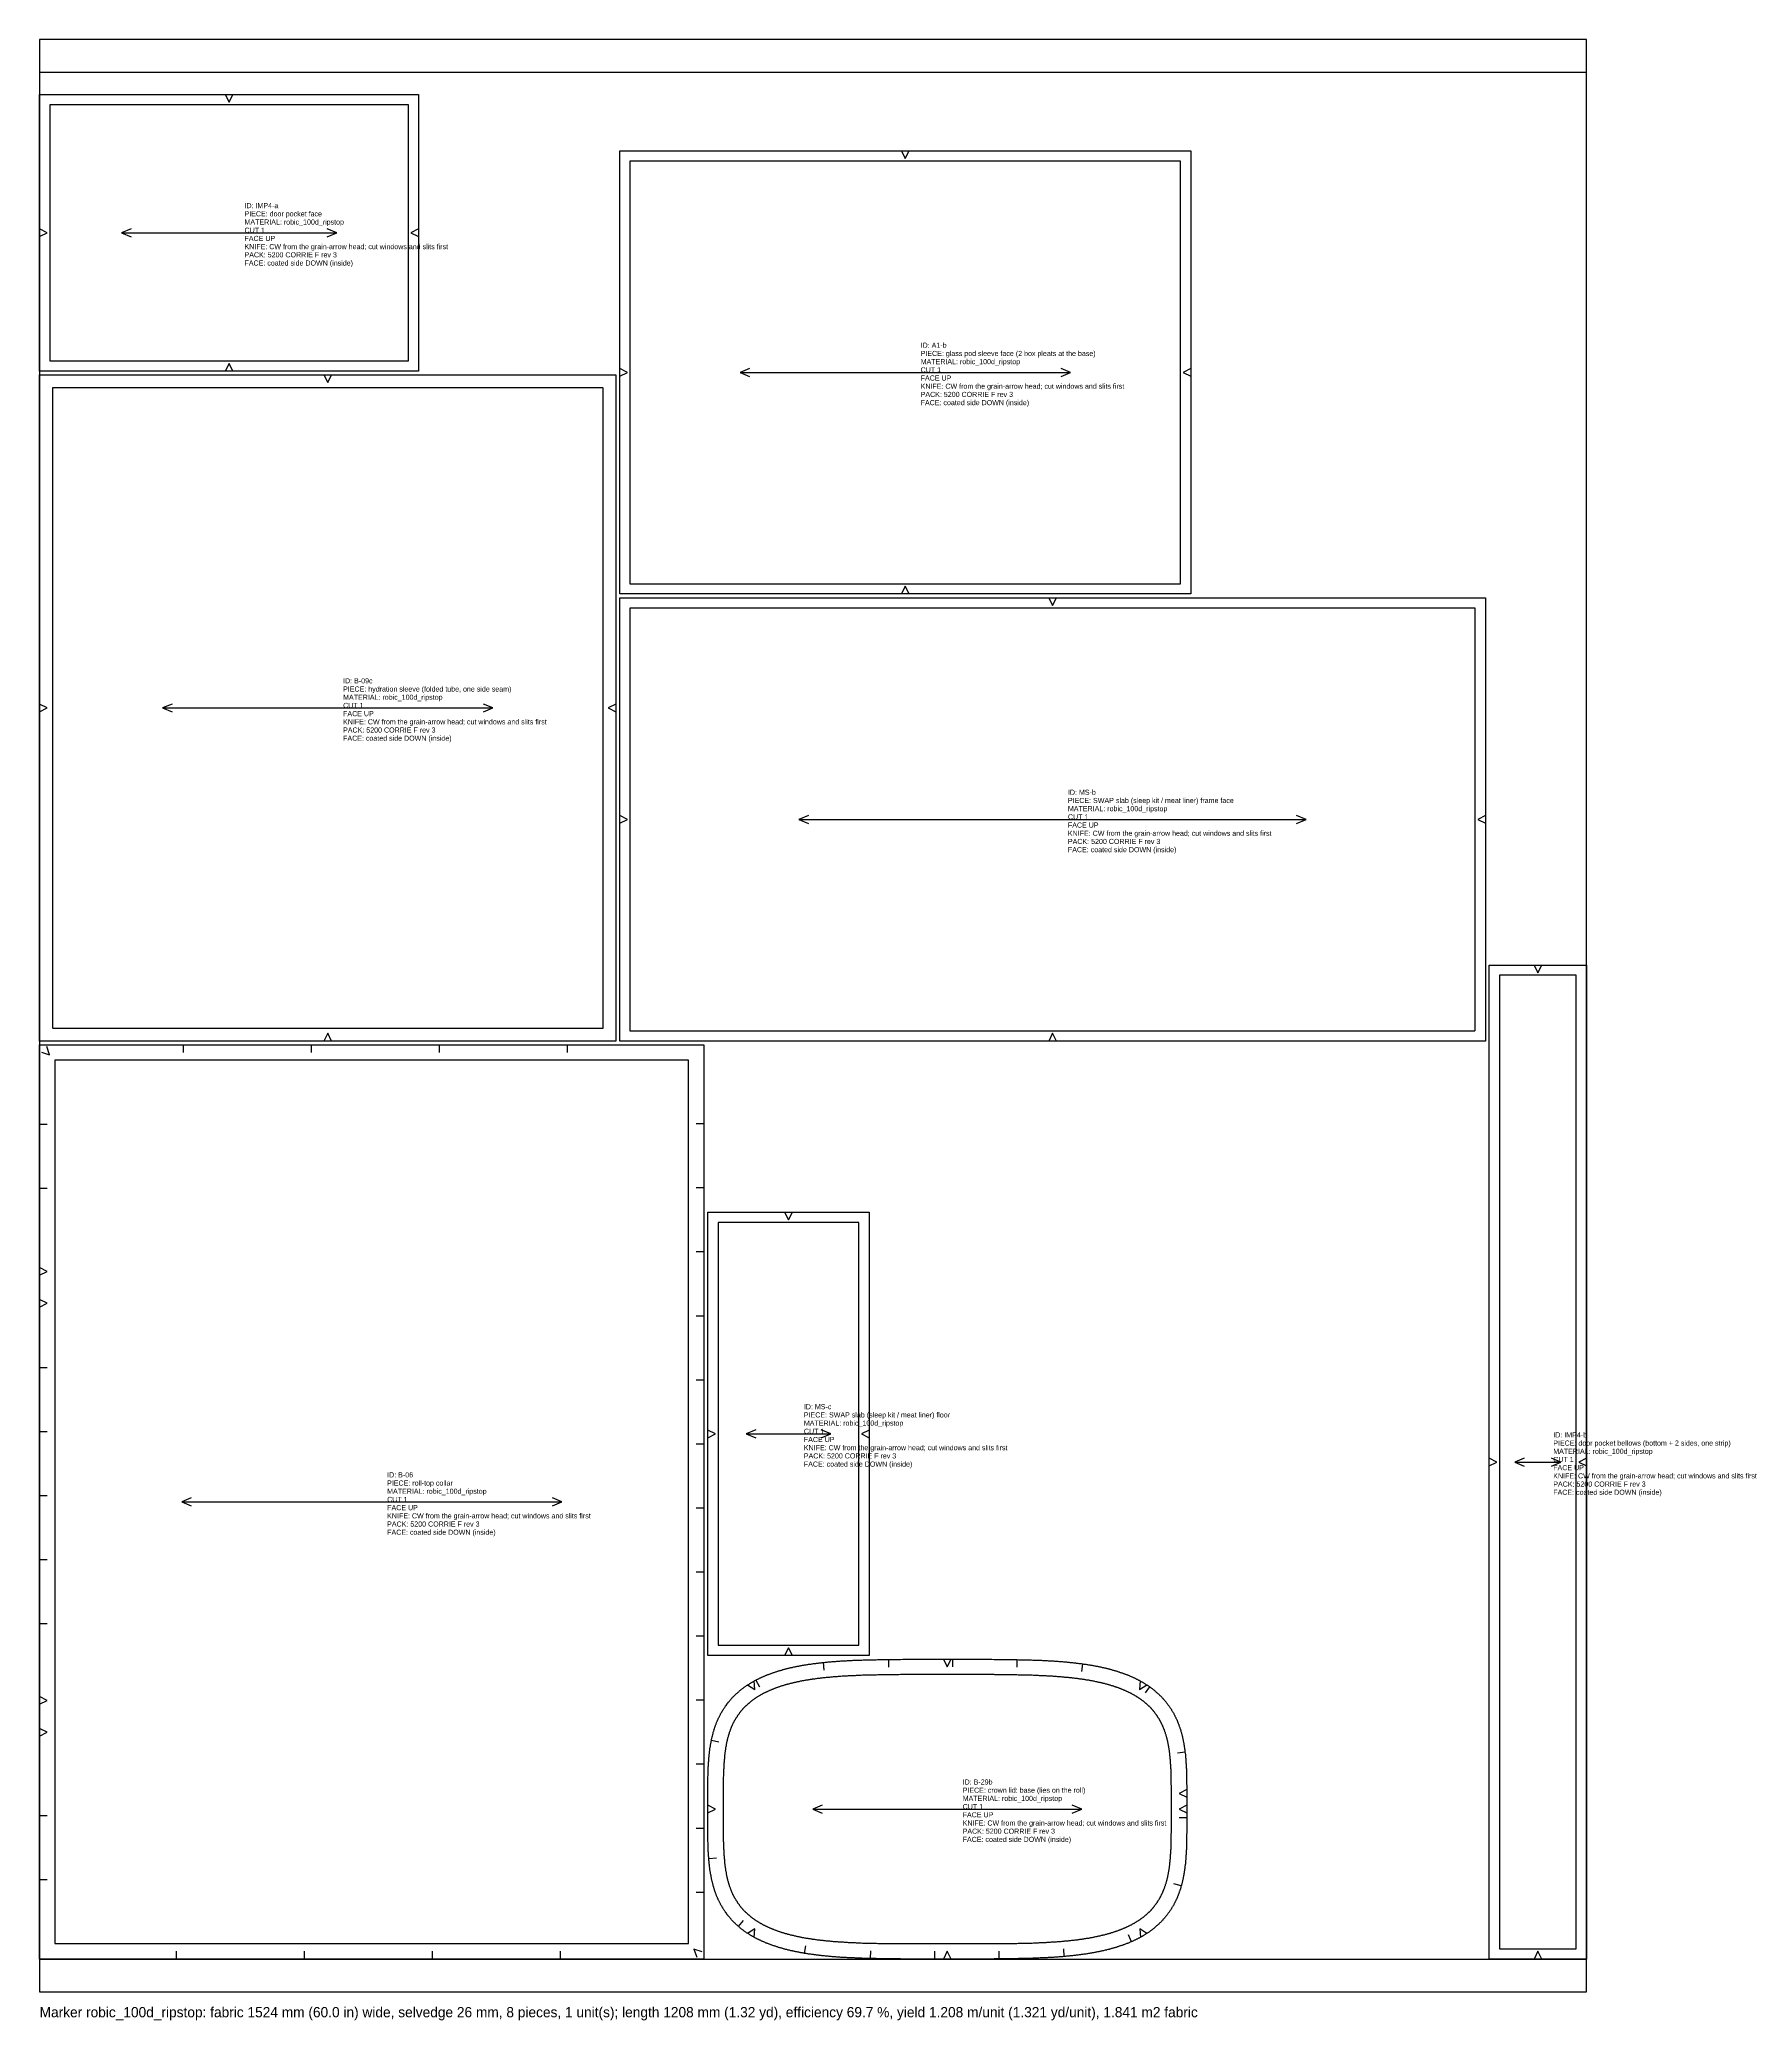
# Model space of a CAD drawing. Header units: millimetres. Extents: x 0 to 1336, y -22 to 1524.
import ezdxf

# ---------------------------------------------------------------- set-up
doc = ezdxf.new("R2010")
doc.units = ezdxf.units.MM
doc.linetypes.add('DASHED', pattern=[1.524, 1.27, -0.254])
for name, color, linetype in [('CUT', 7, 'Continuous'), ('GRAIN', 5, 'Continuous'), ('NOTCH', 1, 'Continuous'), ('SEW', 3, 'Continuous'), ('TEXT', 2, 'Continuous')]:
    doc.layers.add(name, color=color, linetype=linetype)

msp = doc.modelspace()

# ---------------------------------------------------------------- linework, layer by layer
at = {"layer": 'CUT'}
for points in [[(0, 1481.2), (296, 1481.2), (296, 1265.2), (0, 1265.2)], [(453, 1437.2), (899, 1437.2), (899, 1091.2), (453, 1091.2)], [(0, 1262.2), (450, 1262.2), (450, 742.2), (0, 742.2)], [(453, 1088.2), (1129, 1088.2), (1129, 742.2), (453, 742.2)], [(1132, 801.5), (1208, 801.5), (1208, 25.5), (1132, 25.5)], [(0, 739.2), (518.8, 739.2), (518.8, 25.5), (0, 25.5)], [(521.8, 608.5), (647.8, 608.5), (647.8, 262.5), (521.8, 262.5)], [(708.8, 259.5), (708.8, 259.5), (720.4, 259.5), (725.2, 259.5), (728.8, 259.5), (731.9, 259.5), (734.7, 259.5), (737.1, 259.5), (739.4, 259.5), (741.5, 259.5), (743.5, 259.5), (745.4, 259.4), (747.2, 259.4), (748.9, 259.4), (750.6, 259.4), (752.2, 259.4), (753.7, 259.4), (755.2, 259.4), (756.6, 259.4), (758, 259.3), (759.3, 259.3), (760.7, 259.3), (761.9, 259.3), (763.2, 259.3), (764.4, 259.2), (765.6, 259.2), (766.8, 259.2), (768, 259.2), (769.1, 259.1), (770.2, 259.1), (771.3, 259.1), (772.4, 259), (773.4, 259), (774.5, 259), (775.5, 258.9), (776.5, 258.9), (777.5, 258.9), (778.5, 258.8), (779.4, 258.8), (780.4, 258.8), (781.3, 258.7), (782.3, 258.7), (783.2, 258.6), (784.1, 258.6), (785, 258.6), (785.9, 258.5), (786.7, 258.5), (787.6, 258.4), (788.5, 258.4), (789.3, 258.3), (790.1, 258.3), (791, 258.2), (791.8, 258.2), (792.6, 258.1), (793.4, 258.1), (794.2, 258), (795, 258), (795.8, 257.9), (796.5, 257.8), (797.3, 257.8), (798.1, 257.7), (798.8, 257.7), (799.6, 257.6), (800.3, 257.5), (801, 257.5), (801.8, 257.4), (802.5, 257.3), (803.2, 257.3), (803.9, 257.2), (804.6, 257.1), (805.3, 257), (806, 257), (806.7, 256.9), (807.4, 256.8), (808.1, 256.7), (808.8, 256.7), (809.4, 256.6), (810.1, 256.5), (810.8, 256.4), (811.4, 256.3), (812.1, 256.3), (812.7, 256.2), (813.4, 256.1), (814, 256), (814.6, 255.9), (815.3, 255.8), (815.9, 255.7), (816.5, 255.7), (817.1, 255.6), (817.7, 255.5), (818.3, 255.4), (819, 255.3), (819.6, 255.2), (820.2, 255.1), (820.7, 255), (821.3, 254.9), (821.9, 254.8), (822.5, 254.7), (823.1, 254.6), (823.7, 254.5), (824.2, 254.4), (824.8, 254.2), (825.4, 254.1), (826, 254), (826.5, 253.9), (827.1, 253.8), (827.6, 253.7), (828.2, 253.6), (828.7, 253.5), (829.3, 253.3), (829.8, 253.2), (830.4, 253.1), (830.9, 253), (831.4, 252.9), (832, 252.7), (832.5, 252.6), (833, 252.5), (833.5, 252.3), (834.1, 252.2), (834.6, 252.1), (835.1, 252), (835.6, 251.8), (836.1, 251.7), (836.6, 251.5), (837.1, 251.4), (837.6, 251.3), (838.1, 251.1), (838.6, 251), (839.1, 250.8), (839.6, 250.7), (840.1, 250.6), (840.6, 250.4), (841.1, 250.3), (841.5, 250.1), (842, 250), (842.5, 249.8), (843, 249.6), (843.4, 249.5), (843.9, 249.3), (844.4, 249.2), (844.9, 249), (845.3, 248.9), (845.8, 248.7), (846.2, 248.5), (846.7, 248.4), (847.1, 248.2), (847.6, 248), (848, 247.9), (848.5, 247.7), (848.9, 247.5), (849.4, 247.3), (849.8, 247.2), (850.3, 247), (850.7, 246.8), (851.1, 246.6), (851.6, 246.4), (852, 246.2), (852.4, 246.1), (852.9, 245.9), (853.3, 245.7), (853.7, 245.5), (854.1, 245.3), (854.5, 245.1), (855, 244.9), (855.4, 244.7), (855.8, 244.5), (856.2, 244.3), (856.6, 244.1), (857, 243.9), (857.4, 243.7), (857.8, 243.5), (858.2, 243.3), (858.6, 243.1), (859, 242.9), (859.4, 242.6), (859.8, 242.4), (860.2, 242.2), (860.6, 242), (861, 241.8), (861.4, 241.5), (861.7, 241.3), (862.1, 241.1), (862.5, 240.9), (862.9, 240.6), (863.3, 240.4), (863.6, 240.2), (864, 239.9), (864.4, 239.7), (864.7, 239.4), (865.1, 239.2), (865.5, 239), (865.8, 238.7), (866.2, 238.5), (866.6, 238.2), (866.9, 238), (867.3, 237.7), (867.6, 237.4), (868, 237.2), (868.3, 236.9), (868.7, 236.7), (869, 236.4), (869.4, 236.1), (869.7, 235.9), (870, 235.6), (870.4, 235.3), (870.7, 235.1), (871, 234.8), (871.4, 234.5), (871.7, 234.2), (872, 233.9), (872.3, 233.7), (872.7, 233.4), (873, 233.1), (873.3, 232.8), (873.6, 232.5), (873.9, 232.2), (874.2, 231.9), (874.6, 231.6), (874.9, 231.3), (875.2, 231), (875.5, 230.7), (875.8, 230.4), (876.1, 230.1), (876.4, 229.8), (876.7, 229.5), (877, 229.2), (877.2, 228.8), (877.5, 228.5), (877.8, 228.2), (878.1, 227.9), (878.4, 227.6), (878.7, 227.2), (878.9, 226.9), (879.2, 226.6), (879.5, 226.2), (879.8, 225.9), (880, 225.6), (880.3, 225.2), (880.6, 224.9), (880.8, 224.5), (881.1, 224.2), (881.3, 223.8), (881.6, 223.5), (881.9, 223.1), (882.1, 222.8), (882.3, 222.4), (882.6, 222.1), (882.8, 221.7), (883.1, 221.3), (883.3, 221), (883.6, 220.6), (883.8, 220.2), (884, 219.8), (884.2, 219.5), (884.5, 219.1), (884.7, 218.7), (884.9, 218.3), (885.1, 217.9), (885.4, 217.6), (885.6, 217.2), (885.8, 216.8), (886, 216.4), (886.2, 216), (886.4, 215.6), (886.6, 215.2), (886.8, 214.8), (887, 214.4), (887.2, 214), (887.4, 213.6), (887.6, 213.2), (887.8, 212.7), (888, 212.3), (888.2, 211.9), (888.3, 211.5), (888.5, 211.1), (888.7, 210.6), (888.9, 210.2), (889, 209.8), (889.2, 209.3), (889.4, 208.9), (889.5, 208.5), (889.7, 208), (889.9, 207.6), (890, 207.1), (890.2, 206.7), (890.3, 206.2), (890.5, 205.8), (890.6, 205.3), (890.8, 204.9), (890.9, 204.4), (891.1, 203.9), (891.2, 203.5), (891.3, 203), (891.5, 202.5), (891.6, 202.1), (891.7, 201.6), (891.9, 201.1), (892, 200.6), (892.1, 200.1), (892.2, 199.6), (892.4, 199.1), (892.5, 198.6), (892.6, 198.1), (892.7, 197.6), (892.8, 197.1), (892.9, 196.6), (893, 196.1), (893.1, 195.5), (893.2, 195), (893.3, 194.5), (893.4, 193.9), (893.5, 193.4), (893.6, 192.9), (893.7, 192.3), (893.8, 191.8), (893.9, 191.2), (894, 190.6), (894.1, 190.1), (894.1, 189.5), (894.2, 188.9), (894.3, 188.3), (894.4, 187.7), (894.4, 187.1), (894.5, 186.5), (894.6, 185.9), (894.7, 185.3), (894.7, 184.7), (894.8, 184), (894.8, 183.4), (894.9, 182.7), (895, 182.1), (895, 181.4), (895.1, 180.7), (895.1, 180), (895.2, 179.3), (895.2, 178.6), (895.3, 177.9), (895.3, 177.1), (895.3, 176.4), (895.4, 175.6), (895.4, 174.8), (895.5, 174), (895.5, 173.2), (895.5, 172.4), (895.6, 171.5), (895.6, 170.6), (895.6, 169.7), (895.6, 168.7), (895.7, 167.8), (895.7, 166.8), (895.7, 165.7), (895.7, 164.6), (895.7, 163.5), (895.7, 162.2), (895.8, 161), (895.8, 159.6), (895.8, 158.1), (895.8, 156.4), (895.8, 154.5), (895.8, 152.3), (895.8, 149.4), (895.8, 142.5), (895.8, 135.6), (895.8, 132.7), (895.8, 130.5), (895.8, 128.6), (895.8, 126.9), (895.8, 125.4), (895.8, 124), (895.7, 122.8), (895.7, 121.5), (895.7, 120.4), (895.7, 119.3), (895.7, 118.2), (895.7, 117.2), (895.6, 116.3), (895.6, 115.3), (895.6, 114.4), (895.6, 113.5), (895.5, 112.6), (895.5, 111.8), (895.5, 111), (895.4, 110.2), (895.4, 109.4), (895.3, 108.6), (895.3, 107.9), (895.3, 107.1), (895.2, 106.4), (895.2, 105.7), (895.1, 105), (895.1, 104.3), (895, 103.6), (895, 102.9), (894.9, 102.3), (894.8, 101.6), (894.8, 101), (894.7, 100.3), (894.7, 99.7), (894.6, 99.1), (894.5, 98.5), (894.4, 97.9), (894.4, 97.3), (894.3, 96.7), (894.2, 96.1), (894.1, 95.5), (894.1, 94.9), (894, 94.4), (893.9, 93.8), (893.8, 93.2), (893.7, 92.7), (893.6, 92.1), (893.5, 91.6), (893.4, 91.1), (893.3, 90.5), (893.2, 90), (893.1, 89.5), (893, 88.9), (892.9, 88.4), (892.8, 87.9), (892.7, 87.4), (892.6, 86.9), (892.5, 86.4), (892.4, 85.9), (892.2, 85.4), (892.1, 84.9), (892, 84.4), (891.9, 83.9), (891.7, 83.4), (891.6, 82.9), (891.5, 82.5), (891.3, 82), (891.2, 81.5), (891.1, 81.1), (890.9, 80.6), (890.8, 80.1), (890.6, 79.7), (890.5, 79.2), (890.3, 78.8), (890.2, 78.3), (890, 77.9), (889.9, 77.4), (889.7, 77), (889.5, 76.5), (889.4, 76.1), (889.2, 75.7), (889, 75.2), (888.9, 74.8), (888.7, 74.4), (888.5, 73.9), (888.3, 73.5), (888.2, 73.1), (888, 72.7), (887.8, 72.3), (887.6, 71.8), (887.4, 71.4), (887.2, 71), (887, 70.6), (886.8, 70.2), (886.6, 69.8), (886.4, 69.4), (886.2, 69), (886, 68.6), (885.8, 68.2), (885.6, 67.8), (885.4, 67.4), (885.1, 67.1), (884.9, 66.7), (884.7, 66.3), (884.5, 65.9), (884.2, 65.5), (884, 65.2), (883.8, 64.8), (883.6, 64.4), (883.3, 64), (883.1, 63.7), (882.8, 63.3), (882.6, 62.9), (882.3, 62.6), (882.1, 62.2), (881.9, 61.9), (881.6, 61.5), (881.3, 61.2), (881.1, 60.8), (880.8, 60.5), (880.6, 60.1), (880.3, 59.8), (880, 59.4), (879.8, 59.1), (879.5, 58.8), (879.2, 58.4), (878.9, 58.1), (878.7, 57.8), (878.4, 57.4), (878.1, 57.1), (877.8, 56.8), (877.5, 56.5), (877.2, 56.2), (877, 55.8), (876.7, 55.5), (876.4, 55.2), (876.1, 54.9), (875.8, 54.6), (875.5, 54.3), (875.2, 54), (874.9, 53.7), (874.6, 53.4), (874.2, 53.1), (873.9, 52.8), (873.6, 52.5), (873.3, 52.2), (873, 51.9), (872.7, 51.6), (872.3, 51.3), (872, 51.1), (871.7, 50.8), (871.4, 50.5), (871, 50.2), (870.7, 49.9), (870.4, 49.7), (870, 49.4), (869.7, 49.1), (869.4, 48.9), (869, 48.6), (868.7, 48.3), (868.3, 48.1), (868, 47.8), (867.6, 47.6), (867.3, 47.3), (866.9, 47), (866.6, 46.8), (866.2, 46.5), (865.8, 46.3), (865.5, 46), (865.1, 45.8), (864.7, 45.6), (864.4, 45.3), (864, 45.1), (863.6, 44.8), (863.3, 44.6), (862.9, 44.4), (862.5, 44.1), (862.1, 43.9), (861.7, 43.7), (861.4, 43.5), (861, 43.2), (860.6, 43), (860.2, 42.8), (859.8, 42.6), (859.4, 42.4), (859, 42.1), (858.6, 41.9), (858.2, 41.7), (857.8, 41.5), (857.4, 41.3), (857, 41.1), (856.6, 40.9), (856.2, 40.7), (855.8, 40.5), (855.4, 40.3), (855, 40.1), (854.5, 39.9), (854.1, 39.7), (853.7, 39.5), (853.3, 39.3), (852.9, 39.1), (852.4, 38.9), (852, 38.8), (851.6, 38.6), (851.1, 38.4), (850.7, 38.2), (850.3, 38), (849.8, 37.8), (849.4, 37.7), (848.9, 37.5), (848.5, 37.3), (848, 37.1), (847.6, 37), (847.1, 36.8), (846.7, 36.6), (846.2, 36.5), (845.8, 36.3), (845.3, 36.1), (844.9, 36), (844.4, 35.8), (843.9, 35.7), (843.4, 35.5), (843, 35.4), (842.5, 35.2), (842, 35), (841.5, 34.9), (841.1, 34.7), (840.6, 34.6), (840.1, 34.4), (839.6, 34.3), (839.1, 34.2), (838.6, 34), (838.1, 33.9), (837.6, 33.7), (837.1, 33.6), (836.6, 33.5), (836.1, 33.3), (835.6, 33.2), (835.1, 33), (834.6, 32.9), (834.1, 32.8), (833.5, 32.7), (833, 32.5), (832.5, 32.4), (832, 32.3), (831.4, 32.1), (830.9, 32), (830.4, 31.9), (829.8, 31.8), (829.3, 31.7), (828.7, 31.5), (828.2, 31.4), (827.6, 31.3), (827.1, 31.2), (826.5, 31.1), (826, 31), (825.4, 30.9), (824.8, 30.8), (824.2, 30.6), (823.7, 30.5), (823.1, 30.4), (822.5, 30.3), (821.9, 30.2), (821.3, 30.1), (820.7, 30), (820.2, 29.9), (819.6, 29.8), (819, 29.7), (818.3, 29.6), (817.7, 29.5), (817.1, 29.4), (816.5, 29.3), (815.9, 29.3), (815.3, 29.2), (814.6, 29.1), (814, 29), (813.4, 28.9), (812.7, 28.8), (812.1, 28.7), (811.4, 28.7), (810.8, 28.6), (810.1, 28.5), (809.4, 28.4), (808.8, 28.3), (808.1, 28.3), (807.4, 28.2), (806.7, 28.1), (806, 28), (805.3, 28), (804.6, 27.9), (803.9, 27.8), (803.2, 27.7), (802.5, 27.7), (801.8, 27.6), (801, 27.5), (800.3, 27.5), (799.6, 27.4), (798.8, 27.3), (798.1, 27.3), (797.3, 27.2), (796.5, 27.2), (795.8, 27.1), (795, 27), (794.2, 27), (793.4, 26.9), (792.6, 26.9), (791.8, 26.8), (791, 26.8), (790.1, 26.7), (789.3, 26.7), (788.5, 26.6), (787.6, 26.6), (786.7, 26.5), (785.9, 26.5), (785, 26.4), (784.1, 26.4), (783.2, 26.4), (782.3, 26.3), (781.3, 26.3), (780.4, 26.2), (779.4, 26.2), (778.5, 26.2), (777.5, 26.1), (776.5, 26.1), (775.5, 26.1), (774.5, 26), (773.4, 26), (772.4, 26), (771.3, 25.9), (770.2, 25.9), (769.1, 25.9), (768, 25.8), (766.8, 25.8), (765.6, 25.8), (764.4, 25.8), (763.2, 25.7), (761.9, 25.7), (760.7, 25.7), (759.3, 25.7), (758, 25.7), (756.6, 25.6), (755.2, 25.6), (753.7, 25.6), (752.1, 25.6), (750.6, 25.6), (748.9, 25.6), (747.2, 25.6), (745.4, 25.6), (743.5, 25.5), (741.5, 25.5), (739.4, 25.5), (737.1, 25.5), (734.7, 25.5), (731.9, 25.5), (728.8, 25.5), (725.2, 25.5), (720.4, 25.5), (708.8, 25.5), (697.2, 25.5), (692.4, 25.5), (688.8, 25.5), (685.7, 25.5), (682.9, 25.5), (680.5, 25.5), (678.2, 25.5), (676.1, 25.5), (674.1, 25.5), (672.2, 25.6), (670.4, 25.6), (668.7, 25.6), (667, 25.6), (665.4, 25.6), (663.9, 25.6), (662.4, 25.6), (661, 25.6), (659.6, 25.7), (658.3, 25.7), (656.9, 25.7), (655.7, 25.7), (654.4, 25.7), (653.2, 25.8), (652, 25.8), (650.8, 25.8), (649.6, 25.8), (648.5, 25.9), (647.4, 25.9), (646.3, 25.9), (645.2, 26), (644.2, 26), (643.1, 26), (642.1, 26.1), (641.1, 26.1), (640.1, 26.1), (639.1, 26.2), (638.2, 26.2), (637.2, 26.2), (636.3, 26.3), (635.3, 26.3), (634.4, 26.4), (633.5, 26.4), (632.6, 26.4), (631.7, 26.5), (630.9, 26.5), (630, 26.6), (629.1, 26.6), (628.3, 26.7), (627.5, 26.7), (626.6, 26.8), (625.8, 26.8), (625, 26.9), (624.2, 26.9), (623.4, 27), (622.6, 27), (621.8, 27.1), (621.1, 27.2), (620.3, 27.2), (619.5, 27.3), (618.8, 27.3), (618, 27.4), (617.3, 27.5), (616.6, 27.5), (615.8, 27.6), (615.1, 27.7), (614.4, 27.7), (613.7, 27.8), (613, 27.9), (612.3, 28), (611.6, 28), (610.9, 28.1), (610.2, 28.2), (609.5, 28.3), (608.8, 28.3), (608.2, 28.4), (607.5, 28.5), (606.8, 28.6), (606.2, 28.7), (605.5, 28.7), (604.9, 28.8), (604.2, 28.9), (603.6, 29), (603, 29.1), (602.3, 29.2), (601.7, 29.3), (601.1, 29.3), (600.5, 29.4), (599.9, 29.5), (599.3, 29.6), (598.6, 29.7), (598, 29.8), (597.4, 29.9), (596.9, 30), (596.3, 30.1), (595.7, 30.2), (595.1, 30.3), (594.5, 30.4), (593.9, 30.5), (593.4, 30.6), (592.8, 30.8), (592.2, 30.9), (591.6, 31), (591.1, 31.1), (590.5, 31.2), (590, 31.3), (589.4, 31.4), (588.9, 31.5), (588.3, 31.7), (587.8, 31.8), (587.2, 31.9), (586.7, 32), (586.2, 32.1), (585.6, 32.3), (585.1, 32.4), (584.6, 32.5), (584.1, 32.7), (583.5, 32.8), (583, 32.9), (582.5, 33), (582, 33.2), (581.5, 33.3), (581, 33.5), (580.5, 33.6), (580, 33.7), (579.5, 33.9), (579, 34), (578.5, 34.2), (578, 34.3), (577.5, 34.4), (577, 34.6), (576.5, 34.7), (576.1, 34.9), (575.6, 35), (575.1, 35.2), (574.6, 35.4), (574.2, 35.5), (573.7, 35.7), (573.2, 35.8), (572.7, 36), (572.3, 36.1), (571.8, 36.3), (571.4, 36.5), (570.9, 36.6), (570.5, 36.8), (570, 37), (569.6, 37.1), (569.1, 37.3), (568.7, 37.5), (568.2, 37.7), (567.8, 37.8), (567.3, 38), (566.9, 38.2), (566.5, 38.4), (566, 38.6), (565.6, 38.8), (565.2, 38.9), (564.7, 39.1), (564.3, 39.3), (563.9, 39.5), (563.5, 39.7), (563.1, 39.9), (562.6, 40.1), (562.2, 40.3), (561.8, 40.5), (561.4, 40.7), (561, 40.9), (560.6, 41.1), (560.2, 41.3), (559.8, 41.5), (559.4, 41.7), (559, 41.9), (558.6, 42.1), (558.2, 42.4), (557.8, 42.6), (557.4, 42.8), (557, 43), (556.6, 43.2), (556.2, 43.5), (555.9, 43.7), (555.5, 43.9), (555.1, 44.1), (554.7, 44.4), (554.3, 44.6), (554, 44.8), (553.6, 45.1), (553.2, 45.3), (552.9, 45.6), (552.5, 45.8), (552.1, 46), (551.8, 46.3), (551.4, 46.5), (551, 46.8), (550.7, 47), (550.3, 47.3), (550, 47.6), (549.6, 47.8), (549.3, 48.1), (548.9, 48.3), (548.6, 48.6), (548.2, 48.9), (547.9, 49.1), (547.6, 49.4), (547.2, 49.7), (546.9, 49.9), (546.6, 50.2), (546.2, 50.5), (545.9, 50.8), (545.6, 51.1), (545.3, 51.3), (544.9, 51.6), (544.6, 51.9), (544.3, 52.2), (544, 52.5), (543.7, 52.8), (543.4, 53.1), (543, 53.4), (542.7, 53.7), (542.4, 54), (542.1, 54.3), (541.8, 54.6), (541.5, 54.9), (541.2, 55.2), (540.9, 55.5), (540.6, 55.8), (540.4, 56.2), (540.1, 56.5), (539.8, 56.8), (539.5, 57.1), (539.2, 57.4), (538.9, 57.8), (538.7, 58.1), (538.4, 58.4), (538.1, 58.8), (537.8, 59.1), (537.6, 59.4), (537.3, 59.8), (537, 60.1), (536.8, 60.5), (536.5, 60.8), (536.3, 61.2), (536, 61.5), (535.7, 61.9), (535.5, 62.2), (535.3, 62.6), (535, 62.9), (534.8, 63.3), (534.5, 63.7), (534.3, 64), (534, 64.4), (533.8, 64.8), (533.6, 65.2), (533.4, 65.5), (533.1, 65.9), (532.9, 66.3), (532.7, 66.7), (532.5, 67.1), (532.2, 67.4), (532, 67.8), (531.8, 68.2), (531.6, 68.6), (531.4, 69), (531.2, 69.4), (531, 69.8), (530.8, 70.2), (530.6, 70.6), (530.4, 71), (530.2, 71.4), (530, 71.8), (529.8, 72.3), (529.6, 72.7), (529.4, 73.1), (529.3, 73.5), (529.1, 73.9), (528.9, 74.4), (528.7, 74.8), (528.6, 75.2), (528.4, 75.7), (528.2, 76.1), (528.1, 76.5), (527.9, 77), (527.7, 77.4), (527.6, 77.9), (527.4, 78.3), (527.3, 78.8), (527.1, 79.2), (527, 79.7), (526.8, 80.1), (526.7, 80.6), (526.5, 81.1), (526.4, 81.5), (526.3, 82), (526.1, 82.5), (526, 82.9), (525.9, 83.4), (525.7, 83.9), (525.6, 84.4), (525.5, 84.9), (525.4, 85.4), (525.2, 85.9), (525.1, 86.4), (525, 86.9), (524.9, 87.4), (524.8, 87.9), (524.7, 88.4), (524.6, 88.9), (524.5, 89.5), (524.4, 90), (524.3, 90.5), (524.2, 91.1), (524.1, 91.6), (524, 92.1), (523.9, 92.7), (523.8, 93.2), (523.7, 93.8), (523.6, 94.4), (523.5, 94.9), (523.5, 95.5), (523.4, 96.1), (523.3, 96.7), (523.2, 97.3), (523.2, 97.9), (523.1, 98.5), (523, 99.1), (522.9, 99.7), (522.9, 100.3), (522.8, 101), (522.8, 101.6), (522.7, 102.3), (522.6, 102.9), (522.6, 103.6), (522.5, 104.3), (522.5, 105), (522.4, 105.7), (522.4, 106.4), (522.3, 107.1), (522.3, 107.9), (522.3, 108.6), (522.2, 109.4), (522.2, 110.2), (522.1, 111), (522.1, 111.8), (522.1, 112.6), (522, 113.5), (522, 114.4), (522, 115.3), (522, 116.3), (521.9, 117.2), (521.9, 118.2), (521.9, 119.3), (521.9, 120.4), (521.9, 121.5), (521.9, 122.8), (521.8, 124), (521.8, 125.4), (521.8, 126.9), (521.8, 128.6), (521.8, 130.5), (521.8, 132.7), (521.8, 135.6), (521.8, 142.5), (521.8, 149.4), (521.8, 152.3), (521.8, 154.5), (521.8, 156.4), (521.8, 158.1), (521.8, 159.6), (521.8, 161), (521.9, 162.2), (521.9, 163.5), (521.9, 164.6), (521.9, 165.7), (521.9, 166.8), (521.9, 167.8), (522, 168.7), (522, 169.7), (522, 170.6), (522, 171.5), (522.1, 172.4), (522.1, 173.2), (522.1, 174), (522.2, 174.8), (522.2, 175.6), (522.3, 176.4), (522.3, 177.1), (522.3, 177.9), (522.4, 178.6), (522.4, 179.3), (522.5, 180), (522.5, 180.7), (522.6, 181.4), (522.6, 182.1), (522.7, 182.7), (522.8, 183.4), (522.8, 184), (522.9, 184.7), (522.9, 185.3), (523, 185.9), (523.1, 186.5), (523.2, 187.1), (523.2, 187.7), (523.3, 188.3), (523.4, 188.9), (523.5, 189.5), (523.5, 190.1), (523.6, 190.6), (523.7, 191.2), (523.8, 191.8), (523.9, 192.3), (524, 192.9), (524.1, 193.4), (524.2, 193.9), (524.3, 194.5), (524.4, 195), (524.5, 195.5), (524.6, 196.1), (524.7, 196.6), (524.8, 197.1), (524.9, 197.6), (525, 198.1), (525.1, 198.6), (525.2, 199.1), (525.4, 199.6), (525.5, 200.1), (525.6, 200.6), (525.7, 201.1), (525.9, 201.6), (526, 202.1), (526.1, 202.5), (526.3, 203), (526.4, 203.5), (526.5, 203.9), (526.7, 204.4), (526.8, 204.9), (527, 205.3), (527.1, 205.8), (527.3, 206.2), (527.4, 206.7), (527.6, 207.1), (527.7, 207.6), (527.9, 208), (528.1, 208.5), (528.2, 208.9), (528.4, 209.3), (528.6, 209.8), (528.7, 210.2), (528.9, 210.6), (529.1, 211.1), (529.3, 211.5), (529.4, 211.9), (529.6, 212.3), (529.8, 212.7), (530, 213.2), (530.2, 213.6), (530.4, 214), (530.6, 214.4), (530.8, 214.8), (531, 215.2), (531.2, 215.6), (531.4, 216), (531.6, 216.4), (531.8, 216.8), (532, 217.2), (532.2, 217.6), (532.5, 217.9), (532.7, 218.3), (532.9, 218.7), (533.1, 219.1), (533.4, 219.5), (533.6, 219.8), (533.8, 220.2), (534, 220.6), (534.3, 221), (534.5, 221.3), (534.8, 221.7), (535, 222.1), (535.3, 222.4), (535.5, 222.8), (535.7, 223.1), (536, 223.5), (536.3, 223.8), (536.5, 224.2), (536.8, 224.5), (537, 224.9), (537.3, 225.2), (537.6, 225.6), (537.8, 225.9), (538.1, 226.2), (538.4, 226.6), (538.7, 226.9), (538.9, 227.2), (539.2, 227.6), (539.5, 227.9), (539.8, 228.2), (540.1, 228.5), (540.4, 228.8), (540.6, 229.2), (540.9, 229.5), (541.2, 229.8), (541.5, 230.1), (541.8, 230.4), (542.1, 230.7), (542.4, 231), (542.7, 231.3), (543, 231.6), (543.4, 231.9), (543.7, 232.2), (544, 232.5), (544.3, 232.8), (544.6, 233.1), (544.9, 233.4), (545.3, 233.7), (545.6, 233.9), (545.9, 234.2), (546.2, 234.5), (546.6, 234.8), (546.9, 235.1), (547.2, 235.3), (547.6, 235.6), (547.9, 235.9), (548.2, 236.1), (548.6, 236.4), (548.9, 236.7), (549.3, 236.9), (549.6, 237.2), (550, 237.4), (550.3, 237.7), (550.7, 238), (551, 238.2), (551.4, 238.5), (551.8, 238.7), (552.1, 239), (552.5, 239.2), (552.9, 239.4), (553.2, 239.7), (553.6, 239.9), (554, 240.2), (554.3, 240.4), (554.7, 240.6), (555.1, 240.9), (555.5, 241.1), (555.9, 241.3), (556.2, 241.5), (556.6, 241.8), (557, 242), (557.4, 242.2), (557.8, 242.4), (558.2, 242.6), (558.6, 242.9), (559, 243.1), (559.4, 243.3), (559.8, 243.5), (560.2, 243.7), (560.6, 243.9), (561, 244.1), (561.4, 244.3), (561.8, 244.5), (562.2, 244.7), (562.6, 244.9), (563.1, 245.1), (563.5, 245.3), (563.9, 245.5), (564.3, 245.7), (564.7, 245.9), (565.2, 246.1), (565.6, 246.2), (566, 246.4), (566.5, 246.6), (566.9, 246.8), (567.3, 247), (567.8, 247.2), (568.2, 247.3), (568.7, 247.5), (569.1, 247.7), (569.6, 247.9), (570, 248), (570.5, 248.2), (570.9, 248.4), (571.4, 248.5), (571.8, 248.7), (572.3, 248.9), (572.7, 249), (573.2, 249.2), (573.7, 249.3), (574.2, 249.5), (574.6, 249.6), (575.1, 249.8), (575.6, 250), (576.1, 250.1), (576.5, 250.3), (577, 250.4), (577.5, 250.6), (578, 250.7), (578.5, 250.8), (579, 251), (579.5, 251.1), (580, 251.3), (580.5, 251.4), (581, 251.5), (581.5, 251.7), (582, 251.8), (582.5, 252), (583, 252.1), (583.5, 252.2), (584.1, 252.3), (584.6, 252.5), (585.1, 252.6), (585.6, 252.7), (586.2, 252.9), (586.7, 253), (587.2, 253.1), (587.8, 253.2), (588.3, 253.3), (588.9, 253.5), (589.4, 253.6), (590, 253.7), (590.5, 253.8), (591.1, 253.9), (591.6, 254), (592.2, 254.1), (592.8, 254.2), (593.4, 254.4), (593.9, 254.5), (594.5, 254.6), (595.1, 254.7), (595.7, 254.8), (596.3, 254.9), (596.9, 255), (597.4, 255.1), (598, 255.2), (598.6, 255.3), (599.3, 255.4), (599.9, 255.5), (600.5, 255.6), (601.1, 255.7), (601.7, 255.7), (602.3, 255.8), (603, 255.9), (603.6, 256), (604.2, 256.1), (604.9, 256.2), (605.5, 256.3), (606.2, 256.3), (606.8, 256.4), (607.5, 256.5), (608.2, 256.6), (608.8, 256.7), (609.5, 256.7), (610.2, 256.8), (610.9, 256.9), (611.6, 257), (612.3, 257), (613, 257.1), (613.7, 257.2), (614.4, 257.3), (615.1, 257.3), (615.8, 257.4), (616.6, 257.5), (617.3, 257.5), (618, 257.6), (618.8, 257.7), (619.5, 257.7), (620.3, 257.8), (621.1, 257.8), (621.8, 257.9), (622.6, 258), (623.4, 258), (624.2, 258.1), (625, 258.1), (625.8, 258.2), (626.6, 258.2), (627.5, 258.3), (628.3, 258.3), (629.1, 258.4), (630, 258.4), (630.9, 258.5), (631.7, 258.5), (632.6, 258.6), (633.5, 258.6), (634.4, 258.6), (635.3, 258.7), (636.3, 258.7), (637.2, 258.8), (638.2, 258.8), (639.1, 258.8), (640.1, 258.9), (641.1, 258.9), (642.1, 258.9), (643.1, 259), (644.2, 259), (645.2, 259), (646.3, 259.1), (647.4, 259.1), (648.5, 259.1), (649.6, 259.2), (650.8, 259.2), (652, 259.2), (653.2, 259.2), (654.4, 259.3), (655.7, 259.3), (656.9, 259.3), (658.3, 259.3), (659.6, 259.3), (661, 259.4), (662.4, 259.4), (663.9, 259.4), (665.5, 259.4), (667, 259.4), (668.7, 259.4), (670.4, 259.4), (672.2, 259.4), (674.1, 259.5), (676.1, 259.5), (678.2, 259.5), (680.5, 259.5), (682.9, 259.5), (685.7, 259.5), (688.8, 259.5), (692.4, 259.5), (697.2, 259.5)]]:
    msp.add_lwpolyline(points, close=True, dxfattribs=at)
at = {"layer": 'GRAIN'}
for points in [[(71.4, 1376.3), (64, 1373.2), (71.4, 1370.1)], [(64, 1373.2), (232, 1373.2)], [(224.6, 1370.1), (232, 1373.2), (224.6, 1376.3)], [(554.4, 1267.3), (547, 1264.2), (554.4, 1261.1)], [(547, 1264.2), (805, 1264.2)], [(797.6, 1261.1), (805, 1264.2), (797.6, 1267.3)], [(103.4, 1005.3), (96, 1002.2), (103.4, 999.1)], [(346.6, 999.1), (354, 1002.2), (346.6, 1005.3)], [(96, 1002.2), (354, 1002.2)], [(600.4, 918.3), (593, 915.2), (600.4, 912.1)], [(593, 915.2), (989, 915.2)], [(981.6, 912.1), (989, 915.2), (981.6, 918.3)], [(559.2, 438.6), (551.8, 435.5), (559.2, 432.4)], [(551.8, 435.5), (617.8, 435.5)], [(610.4, 432.4), (617.8, 435.5), (610.4, 438.6)], [(1159.4, 416.6), (1152, 413.5), (1159.4, 410.4)], [(1152, 413.5), (1188, 413.5)], [(1180.6, 410.4), (1188, 413.5), (1180.6, 416.6)], [(118.3, 385.5), (111, 382.3), (118.3, 379.2)], [(111, 382.3), (407.8, 382.3)], [(400.5, 379.2), (407.8, 382.3), (400.5, 385.5)], [(611.2, 145.6), (603.8, 142.5), (611.2, 139.4)], [(603.8, 142.5), (813.8, 142.5)], [(806.4, 139.4), (813.8, 142.5), (806.4, 145.6)]]:
    msp.add_lwpolyline(points, dxfattribs=at)
at = {"layer": 'NOTCH'}
for points in [[(145, 1481.2), (148, 1475.2), (151, 1481.2)], [(673, 1437.2), (676, 1431.2), (679, 1437.2)], [(0, 1370.2), (6, 1373.2), (0, 1376.2)], [(296, 1376.2), (290, 1373.2), (296, 1370.2)], [(151, 1265.2), (148, 1271.2), (145, 1265.2)], [(222, 1262.2), (225, 1256.2), (228, 1262.2)], [(453, 1261.2), (459, 1264.2), (453, 1267.2)], [(899, 1267.2), (893, 1264.2), (899, 1261.2)], [(679, 1091.2), (676, 1097.2), (673, 1091.2)], [(788, 1088.2), (791, 1082.2), (794, 1088.2)], [(0, 999.2), (6, 1002.2), (0, 1005.2)], [(450, 1005.2), (444, 1002.2), (450, 999.2)], [(453, 912.2), (459, 915.2), (453, 918.2)], [(1129, 918.2), (1123, 915.2), (1129, 912.2)], [(1167, 801.5), (1170, 795.5), (1173, 801.5)], [(228, 742.2), (225, 748.2), (222, 742.2)], [(794, 742.2), (791, 748.2), (788, 742.2)], [(1.4, 733.6), (7.8, 731.4), (5.6, 737.8)], [(112, 739.2), (112, 733.2)], [(212, 739.2), (212, 733.2)], [(312, 739.2), (312, 733.2)], [(412, 739.2), (412, 733.2)], [(0, 677.3), (6, 677.3)], [(518.8, 677.5), (512.8, 677.5)], [(0, 627.3), (6, 627.3)], [(518.8, 627.5), (512.8, 627.5)], [(581.8, 608.5), (584.8, 602.5), (587.8, 608.5)], [(518.8, 577.5), (512.8, 577.5)], [(0, 559.3), (6, 562.3), (0, 565.3)], [(0, 534.4), (6, 537.4), (0, 540.4)], [(518.8, 527.5), (512.8, 527.5)], [(0, 487.4), (6, 487.4)], [(518.8, 477.5), (512.8, 477.5)], [(0, 437.4), (6, 437.4)], [(521.8, 432.5), (527.8, 435.5), (521.8, 438.5)], [(647.8, 438.5), (641.8, 435.5), (647.8, 432.5)], [(518.8, 427.5), (512.8, 427.5)], [(1132, 410.5), (1138, 413.5), (1132, 416.5)], [(1208, 416.5), (1202, 413.5), (1208, 410.5)], [(0, 387.4), (6, 387.4)], [(518.8, 377.5), (512.8, 377.5)], [(0, 337.4), (6, 337.4)], [(518.8, 327.5), (512.8, 327.5)], [(0, 287.4), (6, 287.4)], [(518.8, 277.5), (512.8, 277.5)], [(587.8, 262.5), (584.8, 268.5), (581.8, 262.5)], [(611.8, 257), (612.5, 251)], [(662.9, 259.4), (663, 253.4)], [(705.8, 259.5), (708.8, 253.5), (711.8, 259.5)], [(713, 259.5), (713, 253.5)], [(763.2, 259.3), (763.1, 253.3)], [(814.5, 255.9), (813.7, 250)], [(552.9, 239.5), (558.5, 235.9), (558, 242.6)], [(559.4, 243.3), (562.2, 238)], [(859.5, 242.6), (859, 236), (864.7, 239.6)], [(866.8, 238.1), (863.3, 233.2)], [(0, 224.4), (6, 227.4), (0, 230.4)], [(518.8, 227.5), (512.8, 227.5)], [(0, 199.5), (6, 202.5), (0, 205.5)], [(524.6, 196.3), (530.5, 195.1)], [(894.5, 186.9), (888.5, 186.2)], [(518.8, 177.5), (512.8, 177.5)], [(895.8, 157.8), (889.8, 154.8), (895.8, 151.8)], [(521.8, 139.5), (527.8, 142.5), (521.8, 145.5)], [(895.8, 145.5), (889.8, 142.5), (895.8, 139.5)], [(0, 137.5), (6, 137.5)], [(518.8, 127.5), (512.8, 127.5)], [(895.8, 135.6), (889.8, 135.6)], [(522.6, 103.9), (528.5, 104.4)], [(0, 87.5), (6, 87.5)], [(518.8, 77.5), (512.8, 77.5)], [(891.5, 82.7), (885.8, 84.3)], [(545.7, 51), (549.6, 55.5)], [(558, 42.4), (558.6, 49.1), (552.9, 45.5)], [(864.7, 45.5), (859.1, 49.1), (859.6, 42.4)], [(106.8, 25.5), (106.8, 31.5)], [(206.8, 25.5), (206.8, 31.5)], [(306.8, 25.5), (306.8, 31.5)], [(406.8, 25.5), (406.8, 31.5)], [(517.4, 31.1), (511, 33.3), (513.2, 26.9)], [(597.4, 29.9), (598.4, 35.8)], [(648.9, 25.9), (649, 31.9)], [(699.2, 25.5), (699.2, 31.5)], [(711.8, 25.5), (708.8, 31.5), (705.8, 25.5)], [(749.3, 25.6), (749.2, 31.6)], [(800.2, 27.5), (799.7, 33.4)], [(852.6, 39), (850.2, 44.5)], [(1173, 25.5), (1170, 31.5), (1167, 25.5)]]:
    msp.add_lwpolyline(points, dxfattribs=at)
at = {"layer": 'SEW', "linetype": 'DASHED'}
for points in [[(8, 1473.2), (8, 1273.2), (288, 1273.2), (288, 1473.2)], [(461, 1429.2), (461, 1099.2), (891, 1099.2), (891, 1429.2)], [(10, 1252.2), (10, 752.2), (440, 752.2), (440, 1252.2)], [(461, 1080.2), (461, 750.2), (1121, 750.2), (1121, 1080.2)], [(1140, 793.5), (1140, 33.5), (1200, 33.5), (1200, 793.5)], [(12, 727.2), (12, 37.5), (506.8, 37.5), (506.8, 727.2)], [(529.8, 600.5), (529.8, 270.5), (639.8, 270.5), (639.8, 600.5)], [(708.8, 247.5), (697.2, 247.5), (692.5, 247.5), (688.8, 247.5), (685.7, 247.5), (683, 247.5), (680.5, 247.5), (678.2, 247.5), (676.1, 247.5), (674.1, 247.5), (672.3, 247.5), (670.5, 247.4), (668.8, 247.4), (667.1, 247.4), (665.6, 247.4), (664, 247.4), (662.6, 247.4), (661.2, 247.4), (659.8, 247.3), (658.4, 247.3), (657.1, 247.3), (655.9, 247.3), (654.6, 247.3), (653.4, 247.2), (652.2, 247.2), (651.1, 247.2), (649.9, 247.2), (648.8, 247.1), (647.7, 247.1), (646.6, 247.1), (645.6, 247), (644.5, 247), (643.5, 247), (642.5, 247), (641.5, 246.9), (640.5, 246.9), (639.6, 246.9), (638.6, 246.8), (637.7, 246.8), (636.8, 246.7), (635.9, 246.7), (635, 246.7), (634.1, 246.6), (633.2, 246.6), (632.4, 246.5), (631.5, 246.5), (630.7, 246.4), (629.8, 246.4), (629, 246.3), (628.2, 246.3), (627.4, 246.2), (626.6, 246.2), (625.8, 246.1), (625, 246.1), (624.2, 246), (623.5, 246), (622.7, 245.9), (622, 245.9), (621.2, 245.8), (620.5, 245.8), (619.8, 245.7), (619, 245.6), (618.3, 245.6), (617.6, 245.5), (616.9, 245.4), (616.2, 245.4), (615.5, 245.3), (614.9, 245.2), (614.2, 245.2), (613.5, 245.1), (612.8, 245), (612.2, 245), (611.5, 244.9), (610.9, 244.8), (610.2, 244.8), (609.6, 244.7), (608.9, 244.6), (608.3, 244.5), (607.7, 244.4), (607.1, 244.4), (606.5, 244.3), (605.8, 244.2), (605.2, 244.1), (604.6, 244), (604, 244), (603.4, 243.9), (602.9, 243.8), (602.3, 243.7), (601.7, 243.6), (601.1, 243.5), (600.5, 243.4), (600, 243.3), (599.4, 243.2), (598.8, 243.1), (598.3, 243.1), (597.7, 243), (597.2, 242.9), (596.6, 242.8), (596.1, 242.7), (595.6, 242.6), (595, 242.5), (594.5, 242.4), (594, 242.3), (593.5, 242.2), (592.9, 242), (592.4, 241.9), (591.9, 241.8), (591.4, 241.7), (590.9, 241.6), (590.4, 241.5), (589.9, 241.4), (589.4, 241.3), (588.9, 241.2), (588.4, 241), (587.9, 240.9), (587.4, 240.8), (587, 240.7), (586.5, 240.6), (586, 240.5), (585.5, 240.3), (585.1, 240.2), (584.6, 240.1), (584.1, 240), (583.7, 239.8), (583.2, 239.7), (582.8, 239.6), (582.3, 239.5), (581.9, 239.3), (581.4, 239.2), (581, 239.1), (580.5, 238.9), (580.1, 238.8), (579.7, 238.7), (579.2, 238.5), (578.8, 238.4), (578.4, 238.2), (577.9, 238.1), (577.5, 238), (577.1, 237.8), (576.7, 237.7), (576.3, 237.5), (575.9, 237.4), (575.4, 237.2), (575, 237.1), (574.6, 236.9), (574.2, 236.8), (573.8, 236.6), (573.4, 236.5), (573, 236.3), (572.6, 236.2), (572.3, 236), (571.9, 235.9), (571.5, 235.7), (571.1, 235.5), (570.7, 235.4), (570.3, 235.2), (570, 235.1), (569.6, 234.9), (569.2, 234.7), (568.9, 234.6), (568.5, 234.4), (568.1, 234.2), (567.8, 234.1), (567.4, 233.9), (567.1, 233.7), (566.7, 233.5), (566.3, 233.4), (566, 233.2), (565.6, 233), (565.3, 232.8), (565, 232.7), (564.6, 232.5), (564.3, 232.3), (563.9, 232.1), (563.6, 231.9), (563.3, 231.7), (562.9, 231.6), (562.6, 231.4), (562.3, 231.2), (562, 231), (561.6, 230.8), (561.3, 230.6), (561, 230.4), (560.7, 230.2), (560.4, 230), (560.1, 229.8), (559.8, 229.6), (559.4, 229.4), (559.1, 229.2), (558.8, 229), (558.5, 228.8), (558.2, 228.6), (557.9, 228.4), (557.6, 228.2), (557.4, 228), (557.1, 227.8), (556.8, 227.5), (556.5, 227.3), (556.2, 227.1), (555.9, 226.9), (555.6, 226.7), (555.4, 226.5), (555.1, 226.2), (554.8, 226), (554.5, 225.8), (554.3, 225.6), (554, 225.3), (553.7, 225.1), (553.5, 224.9), (553.2, 224.7), (552.9, 224.4), (552.7, 224.2), (552.4, 224), (552.2, 223.7), (551.9, 223.5), (551.6, 223.2), (551.4, 223), (551.1, 222.8), (550.9, 222.5), (550.7, 222.3), (550.4, 222), (550.2, 221.8), (549.9, 221.5), (549.7, 221.3), (549.5, 221), (549.2, 220.8), (549, 220.5), (548.8, 220.2), (548.5, 220), (548.3, 219.7), (548.1, 219.5), (547.9, 219.2), (547.6, 218.9), (547.4, 218.7), (547.2, 218.4), (547, 218.1), (546.8, 217.9), (546.6, 217.6), (546.4, 217.3), (546.2, 217), (545.9, 216.7), (545.7, 216.5), (545.5, 216.2), (545.3, 215.9), (545.1, 215.6), (544.9, 215.3), (544.7, 215), (544.6, 214.7), (544.4, 214.4), (544.2, 214.1), (544, 213.8), (543.8, 213.5), (543.6, 213.2), (543.4, 212.9), (543.2, 212.6), (543.1, 212.3), (542.9, 212), (542.7, 211.7), (542.5, 211.4), (542.4, 211.1), (542.2, 210.8), (542, 210.4), (541.9, 210.1), (541.7, 209.8), (541.5, 209.5), (541.4, 209.1), (541.2, 208.8), (541.1, 208.5), (540.9, 208.1), (540.7, 207.8), (540.6, 207.5), (540.4, 207.1), (540.3, 206.8), (540.1, 206.4), (540, 206.1), (539.9, 205.7), (539.7, 205.4), (539.6, 205), (539.4, 204.6), (539.3, 204.3), (539.2, 203.9), (539, 203.5), (538.9, 203.2), (538.8, 202.8), (538.6, 202.4), (538.5, 202), (538.4, 201.6), (538.3, 201.3), (538.1, 200.9), (538, 200.5), (537.9, 200.1), (537.8, 199.7), (537.7, 199.3), (537.6, 198.9), (537.4, 198.5), (537.3, 198), (537.2, 197.6), (537.1, 197.2), (537, 196.8), (536.9, 196.4), (536.8, 195.9), (536.7, 195.5), (536.6, 195), (536.5, 194.6), (536.4, 194.1), (536.3, 193.7), (536.2, 193.2), (536.1, 192.8), (536.1, 192.3), (536, 191.8), (535.9, 191.3), (535.8, 190.9), (535.7, 190.4), (535.6, 189.9), (535.6, 189.4), (535.5, 188.9), (535.4, 188.4), (535.3, 187.8), (535.3, 187.3), (535.2, 186.8), (535.1, 186.3), (535.1, 185.7), (535, 185.2), (534.9, 184.6), (534.9, 184), (534.8, 183.5), (534.8, 182.9), (534.7, 182.3), (534.7, 181.7), (534.6, 181.1), (534.6, 180.4), (534.5, 179.8), (534.5, 179.2), (534.4, 178.5), (534.4, 177.8), (534.3, 177.1), (534.3, 176.4), (534.2, 175.7), (534.2, 175), (534.2, 174.3), (534.1, 173.5), (534.1, 172.7), (534.1, 171.9), (534, 171.1), (534, 170.2), (534, 169.4), (534, 168.4), (533.9, 167.5), (533.9, 166.5), (533.9, 165.5), (533.9, 164.4), (533.9, 163.3), (533.9, 162.1), (533.8, 160.8), (533.8, 159.5), (533.8, 158), (533.8, 156.4), (533.8, 154.5), (533.8, 152.3), (533.8, 149.4), (533.8, 142.5), (533.8, 135.6), (533.8, 132.7), (533.8, 130.5), (533.8, 128.6), (533.8, 127), (533.8, 125.5), (533.8, 124.2), (533.9, 122.9), (533.9, 121.7), (533.9, 120.6), (533.9, 119.5), (533.9, 118.5), (533.9, 117.5), (534, 116.6), (534, 115.6), (534, 114.8), (534, 113.9), (534.1, 113.1), (534.1, 112.3), (534.1, 111.5), (534.2, 110.7), (534.2, 110), (534.2, 109.3), (534.3, 108.6), (534.3, 107.9), (534.4, 107.2), (534.4, 106.5), (534.5, 105.8), (534.5, 105.2), (534.6, 104.6), (534.6, 103.9), (534.7, 103.3), (534.7, 102.7), (534.8, 102.1), (534.8, 101.5), (534.9, 101), (534.9, 100.4), (535, 99.8), (535.1, 99.3), (535.1, 98.7), (535.2, 98.2), (535.3, 97.7), (535.3, 97.2), (535.4, 96.6), (535.5, 96.1), (535.6, 95.6), (535.6, 95.1), (535.7, 94.6), (535.8, 94.1), (535.9, 93.7), (536, 93.2), (536.1, 92.7), (536.1, 92.2), (536.2, 91.8), (536.3, 91.3), (536.4, 90.9), (536.5, 90.4), (536.6, 90), (536.7, 89.5), (536.8, 89.1), (536.9, 88.6), (537, 88.2), (537.1, 87.8), (537.2, 87.4), (537.3, 87), (537.4, 86.5), (537.6, 86.1), (537.7, 85.7), (537.8, 85.3), (537.9, 84.9), (538, 84.5), (538.1, 84.1), (538.3, 83.7), (538.4, 83.4), (538.5, 83), (538.6, 82.6), (538.8, 82.2), (538.9, 81.8), (539, 81.5), (539.2, 81.1), (539.3, 80.7), (539.4, 80.4), (539.6, 80), (539.7, 79.6), (539.9, 79.3), (540, 78.9), (540.1, 78.6), (540.3, 78.2), (540.4, 77.9), (540.6, 77.5), (540.7, 77.2), (540.9, 76.9), (541.1, 76.5), (541.2, 76.2), (541.4, 75.9), (541.5, 75.5), (541.7, 75.2), (541.9, 74.9), (542, 74.6), (542.2, 74.2), (542.4, 73.9), (542.5, 73.6), (542.7, 73.3), (542.9, 73), (543.1, 72.7), (543.2, 72.4), (543.4, 72.1), (543.6, 71.8), (543.8, 71.5), (544, 71.2), (544.2, 70.9), (544.4, 70.6), (544.6, 70.3), (544.7, 70), (544.9, 69.7), (545.1, 69.4), (545.3, 69.1), (545.5, 68.8), (545.7, 68.5), (545.9, 68.3), (546.2, 68), (546.4, 67.7), (546.6, 67.4), (546.8, 67.1), (547, 66.9), (547.2, 66.6), (547.4, 66.3), (547.6, 66.1), (547.9, 65.8), (548.1, 65.5), (548.3, 65.3), (548.5, 65), (548.8, 64.8), (549, 64.5), (549.2, 64.2), (549.5, 64), (549.7, 63.7), (549.9, 63.5), (550.2, 63.2), (550.4, 63), (550.7, 62.7), (550.9, 62.5), (551.1, 62.2), (551.4, 62), (551.6, 61.8), (551.9, 61.5), (552.2, 61.3), (552.4, 61), (552.7, 60.8), (552.9, 60.6), (553.2, 60.3), (553.5, 60.1), (553.7, 59.9), (554, 59.7), (554.3, 59.4), (554.5, 59.2), (554.8, 59), (555.1, 58.8), (555.4, 58.5), (555.6, 58.3), (555.9, 58.1), (556.2, 57.9), (556.5, 57.7), (556.8, 57.5), (557.1, 57.2), (557.4, 57), (557.6, 56.8), (557.9, 56.6), (558.2, 56.4), (558.5, 56.2), (558.8, 56), (559.1, 55.8), (559.4, 55.6), (559.8, 55.4), (560.1, 55.2), (560.4, 55), (560.7, 54.8), (561, 54.6), (561.3, 54.4), (561.6, 54.2), (562, 54), (562.3, 53.8), (562.6, 53.6), (562.9, 53.4), (563.3, 53.3), (563.6, 53.1), (563.9, 52.9), (564.3, 52.7), (564.6, 52.5), (565, 52.3), (565.3, 52.2), (565.6, 52), (566, 51.8), (566.3, 51.6), (566.7, 51.5), (567.1, 51.3), (567.4, 51.1), (567.8, 50.9), (568.1, 50.8), (568.5, 50.6), (568.9, 50.4), (569.2, 50.3), (569.6, 50.1), (570, 49.9), (570.3, 49.8), (570.7, 49.6), (571.1, 49.5), (571.5, 49.3), (571.9, 49.1), (572.3, 49), (572.6, 48.8), (573, 48.7), (573.4, 48.5), (573.8, 48.4), (574.2, 48.2), (574.6, 48.1), (575, 47.9), (575.4, 47.8), (575.9, 47.6), (576.3, 47.5), (576.7, 47.3), (577.1, 47.2), (577.5, 47), (577.9, 46.9), (578.4, 46.8), (578.8, 46.6), (579.2, 46.5), (579.7, 46.3), (580.1, 46.2), (580.5, 46.1), (581, 45.9), (581.4, 45.8), (581.9, 45.7), (582.3, 45.5), (582.8, 45.4), (583.2, 45.3), (583.7, 45.2), (584.1, 45), (584.6, 44.9), (585.1, 44.8), (585.5, 44.7), (586, 44.5), (586.5, 44.4), (587, 44.3), (587.4, 44.2), (587.9, 44.1), (588.4, 44), (588.9, 43.8), (589.4, 43.7), (589.9, 43.6), (590.4, 43.5), (590.9, 43.4), (591.4, 43.3), (591.9, 43.2), (592.4, 43.1), (592.9, 43), (593.5, 42.8), (594, 42.7), (594.5, 42.6), (595, 42.5), (595.6, 42.4), (596.1, 42.3), (596.6, 42.2), (597.2, 42.1), (597.7, 42), (598.3, 41.9), (598.8, 41.9), (599.4, 41.8), (600, 41.7), (600.5, 41.6), (601.1, 41.5), (601.7, 41.4), (602.3, 41.3), (602.9, 41.2), (603.4, 41.1), (604, 41), (604.6, 41), (605.2, 40.9), (605.8, 40.8), (606.5, 40.7), (607.1, 40.6), (607.7, 40.6), (608.3, 40.5), (608.9, 40.4), (609.6, 40.3), (610.2, 40.2), (610.9, 40.2), (611.5, 40.1), (612.2, 40), (612.8, 40), (613.5, 39.9), (614.2, 39.8), (614.9, 39.8), (615.5, 39.7), (616.2, 39.6), (616.9, 39.6), (617.6, 39.5), (618.3, 39.4), (619, 39.4), (619.8, 39.3), (620.5, 39.2), (621.2, 39.2), (622, 39.1), (622.7, 39.1), (623.5, 39), (624.2, 39), (625, 38.9), (625.8, 38.9), (626.6, 38.8), (627.4, 38.8), (628.2, 38.7), (629, 38.7), (629.8, 38.6), (630.7, 38.6), (631.5, 38.5), (632.4, 38.5), (633.2, 38.4), (634.1, 38.4), (635, 38.3), (635.9, 38.3), (636.8, 38.3), (637.7, 38.2), (638.6, 38.2), (639.6, 38.1), (640.5, 38.1), (641.5, 38.1), (642.5, 38), (643.5, 38), (644.5, 38), (645.6, 38), (646.6, 37.9), (647.7, 37.9), (648.8, 37.9), (649.9, 37.8), (651.1, 37.8), (652.2, 37.8), (653.4, 37.8), (654.6, 37.7), (655.9, 37.7), (657.1, 37.7), (658.4, 37.7), (659.8, 37.7), (661.2, 37.6), (662.6, 37.6), (664, 37.6), (665.6, 37.6), (667.1, 37.6), (668.8, 37.6), (670.5, 37.6), (672.3, 37.5), (674.1, 37.5), (676.1, 37.5), (678.2, 37.5), (680.5, 37.5), (683, 37.5), (685.7, 37.5), (688.8, 37.5), (692.5, 37.5), (697.2, 37.5), (708.8, 37.5), (720.4, 37.5), (725.1, 37.5), (728.8, 37.5), (731.9, 37.5), (734.6, 37.5), (737.1, 37.5), (739.4, 37.5), (741.5, 37.5), (743.5, 37.5), (745.3, 37.5), (747.1, 37.6), (748.8, 37.6), (750.5, 37.6), (752, 37.6), (753.6, 37.6), (755, 37.6), (756.4, 37.6), (757.8, 37.7), (759.2, 37.7), (760.5, 37.7), (761.7, 37.7), (763, 37.7), (764.2, 37.8), (765.4, 37.8), (766.5, 37.8), (767.7, 37.8), (768.8, 37.9), (769.9, 37.9), (771, 37.9), (772, 38), (773.1, 38), (774.1, 38), (775.1, 38), (776.1, 38.1), (777.1, 38.1), (778, 38.1), (779, 38.2), (779.9, 38.2), (780.8, 38.3), (781.7, 38.3), (782.6, 38.3), (783.5, 38.4), (784.4, 38.4), (785.2, 38.5), (786.1, 38.5), (786.9, 38.6), (787.8, 38.6), (788.6, 38.7), (789.4, 38.7), (790.2, 38.8), (791, 38.8), (791.8, 38.9), (792.6, 38.9), (793.4, 39), (794.1, 39), (794.9, 39.1), (795.6, 39.1), (796.4, 39.2), (797.1, 39.2), (797.8, 39.3), (798.6, 39.4), (799.3, 39.4), (800, 39.5), (800.7, 39.6), (801.4, 39.6), (802.1, 39.7), (802.7, 39.8), (803.4, 39.8), (804.1, 39.9), (804.8, 40), (805.4, 40), (806.1, 40.1), (806.7, 40.2), (807.4, 40.2), (808, 40.3), (808.7, 40.4), (809.3, 40.5), (809.9, 40.6), (810.5, 40.6), (811.1, 40.7), (811.8, 40.8), (812.4, 40.9), (813, 41), (813.6, 41), (814.2, 41.1), (814.7, 41.2), (815.3, 41.3), (815.9, 41.4), (816.5, 41.5), (817.1, 41.6), (817.6, 41.7), (818.2, 41.8), (818.8, 41.9), (819.3, 41.9), (819.9, 42), (820.4, 42.1), (821, 42.2), (821.5, 42.3), (822, 42.4), (822.6, 42.5), (823.1, 42.6), (823.6, 42.7), (824.1, 42.8), (824.7, 43), (825.2, 43.1), (825.7, 43.2), (826.2, 43.3), (826.7, 43.4), (827.2, 43.5), (827.7, 43.6), (828.2, 43.7), (828.7, 43.8), (829.2, 44), (829.7, 44.1), (830.2, 44.2), (830.6, 44.3), (831.1, 44.4), (831.6, 44.5), (832.1, 44.7), (832.5, 44.8), (833, 44.9), (833.5, 45), (833.9, 45.2), (834.4, 45.3), (834.8, 45.4), (835.3, 45.5), (835.7, 45.7), (836.2, 45.8), (836.6, 45.9), (837.1, 46.1), (837.5, 46.2), (837.9, 46.3), (838.4, 46.5), (838.8, 46.6), (839.2, 46.8), (839.7, 46.9), (840.1, 47), (840.5, 47.2), (840.9, 47.3), (841.3, 47.5), (841.7, 47.6), (842.2, 47.8), (842.6, 47.9), (843, 48.1), (843.4, 48.2), (843.8, 48.4), (844.2, 48.5), (844.6, 48.7), (845, 48.8), (845.3, 49), (845.7, 49.1), (846.1, 49.3), (846.5, 49.5), (846.9, 49.6), (847.3, 49.8), (847.6, 49.9), (848, 50.1), (848.4, 50.3), (848.7, 50.4), (849.1, 50.6), (849.5, 50.8), (849.8, 50.9), (850.2, 51.1), (850.5, 51.3), (850.9, 51.5), (851.3, 51.6), (851.6, 51.8), (852, 52), (852.3, 52.2), (852.6, 52.3), (853, 52.5), (853.3, 52.7), (853.7, 52.9), (854, 53.1), (854.3, 53.3), (854.7, 53.4), (855, 53.6), (855.3, 53.8), (855.6, 54), (856, 54.2), (856.3, 54.4), (856.6, 54.6), (856.9, 54.8), (857.2, 55), (857.5, 55.2), (857.8, 55.4), (858.2, 55.6), (858.5, 55.8), (858.8, 56), (859.1, 56.2), (859.4, 56.4), (859.7, 56.6), (860, 56.8), (860.2, 57), (860.5, 57.2), (860.8, 57.5), (861.1, 57.7), (861.4, 57.9), (861.7, 58.1), (862, 58.3), (862.2, 58.5), (862.5, 58.8), (862.8, 59), (863.1, 59.2), (863.3, 59.4), (863.6, 59.7), (863.9, 59.9), (864.1, 60.1), (864.4, 60.3), (864.7, 60.6), (864.9, 60.8), (865.2, 61), (865.4, 61.3), (865.7, 61.5), (866, 61.8), (866.2, 62), (866.5, 62.2), (866.7, 62.5), (866.9, 62.7), (867.2, 63), (867.4, 63.2), (867.7, 63.5), (867.9, 63.7), (868.1, 64), (868.4, 64.2), (868.6, 64.5), (868.8, 64.8), (869.1, 65), (869.3, 65.3), (869.5, 65.5), (869.7, 65.8), (870, 66.1), (870.2, 66.3), (870.4, 66.6), (870.6, 66.9), (870.8, 67.1), (871, 67.4), (871.2, 67.7), (871.4, 68), (871.7, 68.3), (871.9, 68.5), (872.1, 68.8), (872.3, 69.1), (872.5, 69.4), (872.7, 69.7), (872.9, 70), (873, 70.3), (873.2, 70.6), (873.4, 70.9), (873.6, 71.2), (873.8, 71.5), (874, 71.8), (874.2, 72.1), (874.4, 72.4), (874.5, 72.7), (874.7, 73), (874.9, 73.3), (875.1, 73.6), (875.2, 73.9), (875.4, 74.2), (875.6, 74.6), (875.7, 74.9), (875.9, 75.2), (876.1, 75.5), (876.2, 75.9), (876.4, 76.2), (876.5, 76.5), (876.7, 76.9), (876.9, 77.2), (877, 77.5), (877.2, 77.9), (877.3, 78.2), (877.5, 78.6), (877.6, 78.9), (877.7, 79.3), (877.9, 79.6), (878, 80), (878.2, 80.4), (878.3, 80.7), (878.4, 81.1), (878.6, 81.5), (878.7, 81.8), (878.8, 82.2), (879, 82.6), (879.1, 83), (879.2, 83.4), (879.3, 83.7), (879.5, 84.1), (879.6, 84.5), (879.7, 84.9), (879.8, 85.3), (879.9, 85.7), (880, 86.1), (880.2, 86.5), (880.3, 87), (880.4, 87.4), (880.5, 87.8), (880.6, 88.2), (880.7, 88.6), (880.8, 89.1), (880.9, 89.5), (881, 90), (881.1, 90.4), (881.2, 90.9), (881.3, 91.3), (881.4, 91.8), (881.5, 92.2), (881.5, 92.7), (881.6, 93.2), (881.7, 93.7), (881.8, 94.1), (881.9, 94.6), (882, 95.1), (882, 95.6), (882.1, 96.1), (882.2, 96.6), (882.3, 97.2), (882.3, 97.7), (882.4, 98.2), (882.5, 98.7), (882.5, 99.3), (882.6, 99.8), (882.7, 100.4), (882.7, 101), (882.8, 101.5), (882.8, 102.1), (882.9, 102.7), (882.9, 103.3), (883, 103.9), (883, 104.6), (883.1, 105.2), (883.1, 105.8), (883.2, 106.5), (883.2, 107.2), (883.3, 107.9), (883.3, 108.6), (883.4, 109.3), (883.4, 110), (883.4, 110.7), (883.5, 111.5), (883.5, 112.3), (883.5, 113.1), (883.6, 113.9), (883.6, 114.8), (883.6, 115.6), (883.6, 116.6), (883.7, 117.5), (883.7, 118.5), (883.7, 119.5), (883.7, 120.6), (883.7, 121.7), (883.7, 122.9), (883.8, 124.2), (883.8, 125.5), (883.8, 127), (883.8, 128.6), (883.8, 130.5), (883.8, 132.7), (883.8, 135.6), (883.8, 142.5), (883.8, 149.4), (883.8, 152.3), (883.8, 154.5), (883.8, 156.4), (883.8, 158), (883.8, 159.5), (883.8, 160.8), (883.7, 162.1), (883.7, 163.3), (883.7, 164.4), (883.7, 165.5), (883.7, 166.5), (883.7, 167.5), (883.6, 168.4), (883.6, 169.4), (883.6, 170.2), (883.6, 171.1), (883.5, 171.9), (883.5, 172.7), (883.5, 173.5), (883.4, 174.3), (883.4, 175), (883.4, 175.7), (883.3, 176.4), (883.3, 177.1), (883.2, 177.8), (883.2, 178.5), (883.1, 179.2), (883.1, 179.8), (883, 180.4), (883, 181.1), (882.9, 181.7), (882.9, 182.3), (882.8, 182.9), (882.8, 183.5), (882.7, 184), (882.7, 184.6), (882.6, 185.2), (882.5, 185.7), (882.5, 186.3), (882.4, 186.8), (882.3, 187.3), (882.3, 187.8), (882.2, 188.4), (882.1, 188.9), (882, 189.4), (882, 189.9), (881.9, 190.4), (881.8, 190.9), (881.7, 191.3), (881.6, 191.8), (881.5, 192.3), (881.5, 192.8), (881.4, 193.2), (881.3, 193.7), (881.2, 194.1), (881.1, 194.6), (881, 195), (880.9, 195.5), (880.8, 195.9), (880.7, 196.4), (880.6, 196.8), (880.5, 197.2), (880.4, 197.6), (880.3, 198), (880.2, 198.5), (880, 198.9), (879.9, 199.3), (879.8, 199.7), (879.7, 200.1), (879.6, 200.5), (879.5, 200.9), (879.3, 201.3), (879.2, 201.6), (879.1, 202), (879, 202.4), (878.8, 202.8), (878.7, 203.2), (878.6, 203.5), (878.4, 203.9), (878.3, 204.3), (878.2, 204.6), (878, 205), (877.9, 205.4), (877.7, 205.7), (877.6, 206.1), (877.5, 206.4), (877.3, 206.8), (877.2, 207.1), (877, 207.5), (876.9, 207.8), (876.7, 208.1), (876.5, 208.5), (876.4, 208.8), (876.2, 209.1), (876.1, 209.5), (875.9, 209.8), (875.7, 210.1), (875.6, 210.4), (875.4, 210.8), (875.2, 211.1), (875.1, 211.4), (874.9, 211.7), (874.7, 212), (874.5, 212.3), (874.4, 212.6), (874.2, 212.9), (874, 213.2), (873.8, 213.5), (873.6, 213.8), (873.4, 214.1), (873.2, 214.4), (873, 214.7), (872.9, 215), (872.7, 215.3), (872.5, 215.6), (872.3, 215.9), (872.1, 216.2), (871.9, 216.5), (871.7, 216.7), (871.4, 217), (871.2, 217.3), (871, 217.6), (870.8, 217.9), (870.6, 218.1), (870.4, 218.4), (870.2, 218.7), (870, 218.9), (869.7, 219.2), (869.5, 219.5), (869.3, 219.7), (869.1, 220), (868.8, 220.2), (868.6, 220.5), (868.4, 220.8), (868.1, 221), (867.9, 221.3), (867.7, 221.5), (867.4, 221.8), (867.2, 222), (866.9, 222.3), (866.7, 222.5), (866.5, 222.8), (866.2, 223), (866, 223.2), (865.7, 223.5), (865.4, 223.7), (865.2, 224), (864.9, 224.2), (864.7, 224.4), (864.4, 224.7), (864.1, 224.9), (863.9, 225.1), (863.6, 225.3), (863.3, 225.6), (863.1, 225.8), (862.8, 226), (862.5, 226.2), (862.2, 226.5), (862, 226.7), (861.7, 226.9), (861.4, 227.1), (861.1, 227.3), (860.8, 227.5), (860.5, 227.8), (860.2, 228), (860, 228.2), (859.7, 228.4), (859.4, 228.6), (859.1, 228.8), (858.8, 229), (858.5, 229.2), (858.2, 229.4), (857.8, 229.6), (857.5, 229.8), (857.2, 230), (856.9, 230.2), (856.6, 230.4), (856.3, 230.6), (856, 230.8), (855.6, 231), (855.3, 231.2), (855, 231.4), (854.7, 231.6), (854.3, 231.7), (854, 231.9), (853.7, 232.1), (853.3, 232.3), (853, 232.5), (852.6, 232.7), (852.3, 232.8), (852, 233), (851.6, 233.2), (851.3, 233.4), (850.9, 233.5), (850.5, 233.7), (850.2, 233.9), (849.8, 234.1), (849.5, 234.2), (849.1, 234.4), (848.7, 234.6), (848.4, 234.7), (848, 234.9), (847.6, 235.1), (847.3, 235.2), (846.9, 235.4), (846.5, 235.5), (846.1, 235.7), (845.7, 235.9), (845.3, 236), (845, 236.2), (844.6, 236.3), (844.2, 236.5), (843.8, 236.6), (843.4, 236.8), (843, 236.9), (842.6, 237.1), (842.2, 237.2), (841.7, 237.4), (841.3, 237.5), (840.9, 237.7), (840.5, 237.8), (840.1, 238), (839.7, 238.1), (839.2, 238.2), (838.8, 238.4), (838.4, 238.5), (837.9, 238.7), (837.5, 238.8), (837.1, 238.9), (836.6, 239.1), (836.2, 239.2), (835.7, 239.3), (835.3, 239.5), (834.8, 239.6), (834.4, 239.7), (833.9, 239.8), (833.5, 240), (833, 240.1), (832.5, 240.2), (832.1, 240.3), (831.6, 240.5), (831.1, 240.6), (830.6, 240.7), (830.2, 240.8), (829.7, 240.9), (829.2, 241), (828.7, 241.2), (828.2, 241.3), (827.7, 241.4), (827.2, 241.5), (826.7, 241.6), (826.2, 241.7), (825.7, 241.8), (825.2, 241.9), (824.7, 242), (824.1, 242.2), (823.6, 242.3), (823.1, 242.4), (822.6, 242.5), (822, 242.6), (821.5, 242.7), (821, 242.8), (820.4, 242.9), (819.9, 243), (819.3, 243.1), (818.8, 243.1), (818.2, 243.2), (817.6, 243.3), (817.1, 243.4), (816.5, 243.5), (815.9, 243.6), (815.3, 243.7), (814.7, 243.8), (814.2, 243.9), (813.6, 244), (813, 244), (812.4, 244.1), (811.8, 244.2), (811.1, 244.3), (810.5, 244.4), (809.9, 244.4), (809.3, 244.5), (808.7, 244.6), (808, 244.7), (807.4, 244.8), (806.7, 244.8), (806.1, 244.9), (805.4, 245), (804.8, 245), (804.1, 245.1), (803.4, 245.2), (802.7, 245.2), (802.1, 245.3), (801.4, 245.4), (800.7, 245.4), (800, 245.5), (799.3, 245.6), (798.6, 245.6), (797.8, 245.7), (797.1, 245.8), (796.4, 245.8), (795.6, 245.9), (794.9, 245.9), (794.1, 246), (793.4, 246), (792.6, 246.1), (791.8, 246.1), (791, 246.2), (790.2, 246.2), (789.4, 246.3), (788.6, 246.3), (787.8, 246.4), (786.9, 246.4), (786.1, 246.5), (785.2, 246.5), (784.4, 246.6), (783.5, 246.6), (782.6, 246.7), (781.7, 246.7), (780.8, 246.7), (779.9, 246.8), (779, 246.8), (778, 246.9), (777.1, 246.9), (776.1, 246.9), (775.1, 247), (774.1, 247), (773.1, 247), (772, 247), (771, 247.1), (769.9, 247.1), (768.8, 247.1), (767.7, 247.2), (766.5, 247.2), (765.4, 247.2), (764.2, 247.2), (763, 247.3), (761.7, 247.3), (760.5, 247.3), (759.2, 247.3), (757.8, 247.3), (756.4, 247.4), (755, 247.4), (753.6, 247.4), (752, 247.4), (750.5, 247.4), (748.8, 247.4), (747.1, 247.4), (745.3, 247.5), (743.5, 247.5), (741.5, 247.5), (739.4, 247.5), (737.1, 247.5), (734.6, 247.5), (731.9, 247.5), (728.8, 247.5), (725.1, 247.5), (720.4, 247.5), (708.8, 247.5)]]:
    msp.add_lwpolyline(points, close=True, dxfattribs=at)
at = {"layer": 'TEXT', "linetype": 'DASHED'}
for p, q in [((0, 1498.5), (1208, 1498.5)), ((0, 25.5), (1208, 25.5))]:
    msp.add_line(p, q, dxfattribs=at)
at = {"layer": 'TEXT'}
msp.add_lwpolyline([(0, 0), (1208, 0), (1208, 1524), (0, 1524)], close=True, dxfattribs=at)

# ---------------------------------------------------------------- texts
for s, height, p in [('ID: IMP4-a', 4, (160, 1392.4)), ('CUT 1', 4, (160, 1373.2)), ('PIECE: door pocket face', 4, (160, 1386)), ('MATERIAL: robic_100d_ripstop', 4, (160, 1379.6)), ('FACE UP', 4, (160, 1366.8)), ('KNIFE: CW from the grain-arrow head; cut windows and slits first', 4, (160, 1360.4)), ('PACK: 5200 CORRIE F rev 3', 4, (160, 1354)), ('FACE: coated side DOWN (inside)', 4, (160, 1347.6)), ('ID: A1-b', 4, (688, 1283.4)), ('CUT 1', 4, (688, 1264.2)), ('PIECE: glass pod sleeve face (2 box pleats at the base)', 4, (688, 1277)), ('MATERIAL: robic_100d_ripstop', 4, (688, 1270.6)), ('FACE UP', 4, (688, 1257.8)), ('KNIFE: CW from the grain-arrow head; cut windows and slits first', 4, (688, 1251.4)), ('PACK: 5200 CORRIE F rev 3', 4, (688, 1245)), ('FACE: coated side DOWN (inside)', 4, (688, 1238.6)), ('ID: B-09c', 4, (237, 1021.4)), ('CUT 1', 4, (237, 1002.2)), ('PIECE: hydration sleeve (folded tube, one side seam)', 4, (237, 1015)), ('MATERIAL: robic_100d_ripstop', 4, (237, 1008.6)), ('FACE UP', 4, (237, 995.8)), ('KNIFE: CW from the grain-arrow head; cut windows and slits first', 4, (237, 989.4)), ('PACK: 5200 CORRIE F rev 3', 4, (237, 983)), ('FACE: coated side DOWN (inside)', 4, (237, 976.6)), ('PIECE: SWAP slab (sleep kit / meat liner) frame face', 4, (803, 928)), ('ID: MS-b', 4, (803, 934.4)), ('CUT 1', 4, (803, 915.2)), ('MATERIAL: robic_100d_ripstop', 4, (803, 921.6)), ('FACE UP', 4, (803, 908.8)), ('KNIFE: CW from the grain-arrow head; cut windows and slits first', 4, (803, 902.4)), ('PACK: 5200 CORRIE F rev 3', 4, (803, 896)), ('FACE: coated side DOWN (inside)', 4, (803, 889.6)), ('PIECE: SWAP slab (sleep kit / meat liner) floor', 4, (596.8, 448.3)), ('ID: MS-c', 4, (596.8, 454.7)), ('CUT 1', 4, (596.8, 435.5)), ('MATERIAL: robic_100d_ripstop', 4, (596.8, 441.9)), ('FACE UP', 4, (596.8, 429.1)), ('ID: IMP4-b', 4, (1182, 432.7)), ('KNIFE: CW from the grain-arrow head; cut windows and slits first', 4, (596.8, 422.7)), ('PACK: 5200 CORRIE F rev 3', 4, (596.8, 416.3)), ('CUT 1', 4, (1182, 413.5)), ('PIECE: door pocket bellows (bottom + 2 sides, one strip)', 4, (1182, 426.3)), ('MATERIAL: robic_100d_ripstop', 4, (1182, 419.9)), ('ID: B-06', 4, (271.4, 401.5)), ('FACE: coated side DOWN (inside)', 4, (596.8, 409.9)), ('FACE UP', 4, (1182, 407.1)), ('KNIFE: CW from the grain-arrow head; cut windows and slits first', 4, (1182, 400.7)), ('PIECE: roll-top collar', 4, (271.4, 395.1)), ('MATERIAL: robic_100d_ripstop', 4, (271.4, 388.7)), ('PACK: 5200 CORRIE F rev 3', 4, (1182, 394.3)), ('FACE: coated side DOWN (inside)', 4, (1182, 387.9)), ('CUT 1', 4, (271.4, 382.3)), ('FACE UP', 4, (271.4, 375.9)), ('KNIFE: CW from the grain-arrow head; cut windows and slits first', 4, (271.4, 369.5)), ('PACK: 5200 CORRIE F rev 3', 4, (271.4, 363.1)), ('FACE: coated side DOWN (inside)', 4, (271.4, 356.7)), ('PIECE: crown lid: base (lies on the roll)', 4, (720.8, 155.3)), ('ID: B-29b', 4, (720.8, 161.7)), ('CUT 1', 4, (720.8, 142.5)), ('MATERIAL: robic_100d_ripstop', 4, (720.8, 148.9)), ('FACE UP', 4, (720.8, 136.1)), ('KNIFE: CW from the grain-arrow head; cut windows and slits first', 4, (720.8, 129.7)), ('PACK: 5200 CORRIE F rev 3', 4, (720.8, 123.3)), ('FACE: coated side DOWN (inside)', 4, (720.8, 116.9)), ('Marker robic_100d_ripstop: fabric 1524 mm (60.0 in) wide, selvedge 26 mm, 8 pieces, 1 unit(s); length 1208 mm (1.32 yd), efficiency 69.7 %, yield 1.208 m/unit (1.321 yd/unit), 1.841 m2 fabric', 8, (0, -20))]:
    msp.add_text(s, height=height, dxfattribs=at).set_placement(p)

doc.saveas('drawing.dxf')
